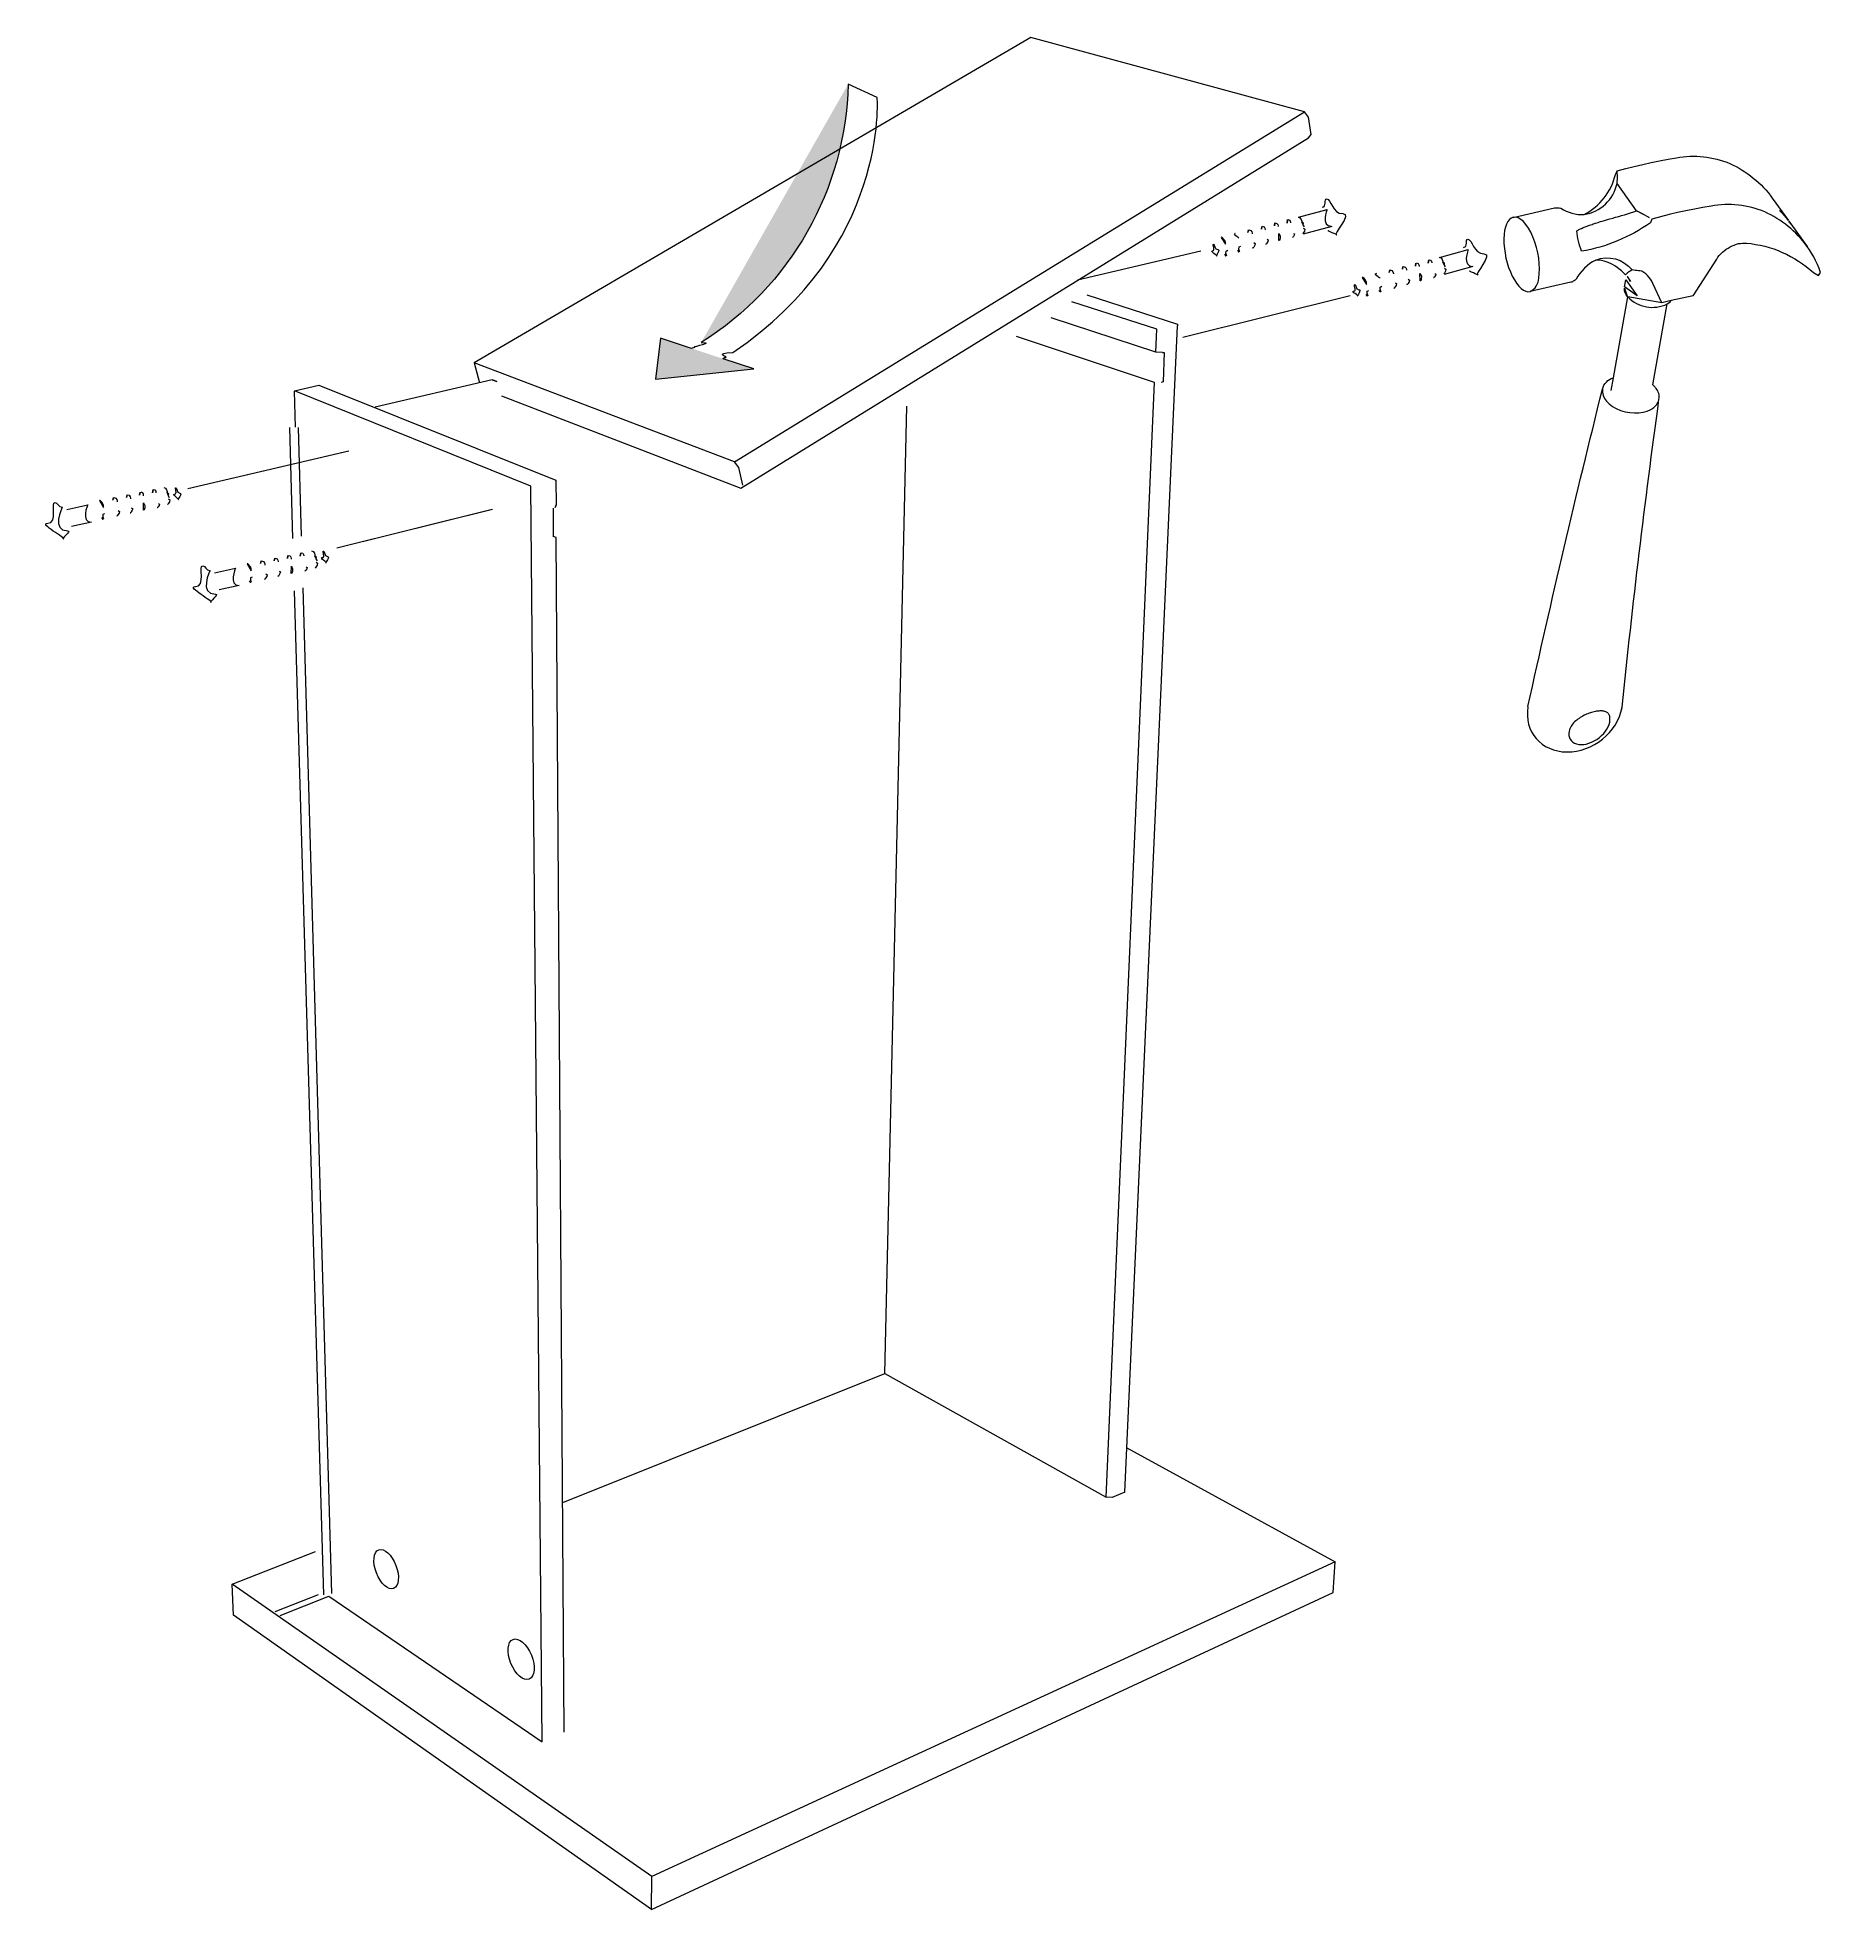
# Model space of a CAD drawing. Header units: metres. Extents: x -27.1 to 47.9, y -10.7 to 6.6.
# Drawn here: x 28.335 to 30.035, y -7.956 to -6.171 of the extents above; entities that cross this region are included whole.
import ezdxf

# ---------------------------------------------------------------- set-up
doc = ezdxf.new("R2010")
doc.units = ezdxf.units.M
doc.header["$MEASUREMENT"] = 0
doc.layers.add('PDF_Working_Num_Penna__255_Num_Penna__255_Num_Penna__255_Num_Penna__255_Num_Penna__255_Num_Penna__255', color=255, linetype='Continuous', lineweight=18)
doc.layers.add('PDF_Working_Num_Penna__7_Num_Penna__7_Num_Penna__7_Num_Penna__7_Num_Penna__7_Num_Penna__7', color=7, linetype='Continuous', lineweight=18)

msp = doc.modelspace()

# ---------------------------------------------------------------- hatches: boundary and pattern name
at = {"layer": 'PDF_Working_Num_Penna__7_Num_Penna__7_Num_Penna__7_Num_Penna__7_Num_Penna__7_Num_Penna__7', "linetype": 'Continuous', "lineweight": 18}
for points in [[(28.9678, -6.4618, 0.252245), (29.1078, -6.2156)], [(28.9678, -6.4618, 0.252245), (29.1078, -6.2156)], [(28.9289, -6.4576), (28.9241, -6.4967), (29.0178, -6.487)], [(28.9289, -6.4576), (28.9241, -6.4967), (29.0178, -6.487)]]:
    msp.add_hatch(color=7, dxfattribs=at).paths.add_polyline_path(points)

# ---------------------------------------------------------------- linework, layer by layer
at = {"layer": 'PDF_Working_Num_Penna__255_Num_Penna__255_Num_Penna__255_Num_Penna__255_Num_Penna__255_Num_Penna__255', "color": 255, "linetype": 'Continuous', "lineweight": 18, "flags": 128}
msp.add_lwpolyline([(29.1355, -6.2284), (29.1078, -6.2156, -0.252245), (28.9678, -6.4618)], format="xyb", dxfattribs=at)
for points in [[(28.9584, -6.4675), (28.9289, -6.4576), (28.9241, -6.4967), (29.0178, -6.487), (28.9886, -6.4774)], [(28.6279, -6.5662), (28.4783, -6.6013)], [(28.7671, -6.6214), (28.6206, -6.6579)]]:
    msp.add_lwpolyline(points, dxfattribs=at)
at = {"layer": 'PDF_Working_Num_Penna__255_Num_Penna__255_Num_Penna__255_Num_Penna__255_Num_Penna__255_Num_Penna__255', "color": 255, "linetype": 'Continuous', "lineweight": 18}
for points in [[(28.998, -6.4715), (29.1469, -6.3704), (29.1355, -6.2284), (29.1355, -6.2284)], [(28.998, -6.4715), (29.1469, -6.3704), (29.1355, -6.2284), (29.1355, -6.2284)], [(28.961, -6.4662), (28.9633, -6.4662), (28.9584, -6.4675), (28.9584, -6.4675)], [(28.961, -6.4662), (28.9633, -6.4662), (28.9584, -6.4675), (28.9584, -6.4675)], [(28.9678, -6.4618), (28.9824, -6.4618), (28.9591, -6.4662), (28.961, -6.4662)], [(28.9678, -6.4618), (28.9824, -6.4618), (28.9591, -6.4662), (28.961, -6.4662)], [(28.9914, -6.476), (28.9936, -6.476), (28.979, -6.4715), (28.998, -6.4715)], [(28.9914, -6.476), (28.9936, -6.476), (28.979, -6.4715), (28.998, -6.4715)], [(28.9886, -6.4774), (28.9886, -6.4774), (28.9887, -6.476), (28.9914, -6.476)], [(28.9886, -6.4774), (28.9886, -6.4774), (28.9887, -6.476), (28.9914, -6.476)]]:
    msp.add_open_spline(points, degree=3, dxfattribs=at)
at = {"layer": 'PDF_Working_Num_Penna__7_Num_Penna__7_Num_Penna__7_Num_Penna__7_Num_Penna__7_Num_Penna__7', "color": 7, "linetype": 'Continuous', "lineweight": 18, "flags": 128}
for points in [[(29.2819, -6.171), (28.7513, -6.4811), (28.7564, -6.5002)], [(28.7773, -6.5128), (29.0055, -6.6008), (29.5465, -6.2666), (29.5492, -6.2634), (29.5466, -6.247), (29.5427, -6.242), (29.2819, -6.171)], [(28.9995, -6.5756), (29.5427, -6.242)], [(29.5371, -6.3424), (29.5643, -6.3349)], [(29.5688, -6.3511), (29.5416, -6.3586)], [(30.0064, -6.3487), (30.0218, -6.3702)], [(29.444, -6.3749), (29.3266, -6.4024)], [(29.6716, -6.3807), (29.6989, -6.3732)], [(29.7034, -6.3894), (29.6761, -6.3969)], [(29.4076, -6.4715), (29.4011, -6.4711), (29.4021, -6.4491), (29.3211, -6.423)], [(29.3352, -6.4164), (29.4217, -6.4442), (29.4217, -6.446)], [(29.5864, -6.4173), (29.4268, -6.457)], [(29.8503, -6.4176), (29.8505, -6.418), (29.8508, -6.4183), (29.8371, -6.4954)], [(29.9133, -6.4172), (29.8924, -6.4219)], [(29.4011, -6.4711), (29.3013, -6.4384)], [(28.9584, -6.4675), (28.9289, -6.4576), (28.9241, -6.4967), (29.0178, -6.487), (28.9886, -6.4774)], [(29.1428, -7.4447), (29.3537, -7.5625), (29.3999, -6.4998), (29.2683, -6.456)], [(29.3715, -7.5576), (29.4217, -6.446)], [(29.4076, -6.4715), (29.4092, -6.4712), (29.408, -6.4993), (29.4063, -6.4998)], [(29.0036, -6.581), (28.9995, -6.5756), (28.7513, -6.4811)], [(28.5801, -6.5079), (28.6034, -6.5026)], [(28.613, -7.6568), (28.8161, -7.7957), (28.8054, -6.5989), (28.5801, -6.5079)], [(28.5811, -6.5426), (28.5801, -6.5081)], [(28.6034, -6.5026), (28.8292, -6.5929), (28.8294, -6.6167)], [(28.7684, -6.4974), (28.6569, -6.5236)], [(29.1469, -7.2646), (29.1638, -6.5225)], [(28.5752, -6.5427), (28.5783, -6.6485)], [(28.5869, -6.6465), (28.584, -6.5428)], [(28.6318, -6.5653), (28.4783, -6.6013)], [(29.0076, -6.5978), (29.0036, -6.581)], [(28.3632, -6.621), (28.3831, -6.6166)], [(28.8266, -6.6198), (28.8267, -6.6466)], [(28.3867, -6.633), (28.3674, -6.6373)], [(28.7687, -6.621), (28.6206, -6.6579)], [(28.8373, -7.7865), (28.8296, -6.6478), (28.8267, -6.6467)], [(28.504, -6.6813), (28.5239, -6.677)], [(28.5275, -6.6934), (28.5082, -6.6977)], [(28.5797, -6.6984), (28.6076, -7.6557)], [(28.6158, -7.6543), (28.5883, -6.6956)], [(29.8338, -6.8236), (29.8339, -6.8224), (29.834, -6.8213), (29.834, -6.8202), (29.8339, -6.8193), (29.8338, -6.8184), (29.8335, -6.8175), (29.8332, -6.8168), (29.8328, -6.816), (29.8324, -6.8155), (29.8318, -6.8149), (29.8312, -6.8145), (29.8306, -6.8141), (29.8299, -6.8138), (29.8291, -6.8135), (29.8282, -6.8133), (29.8273, -6.8131), (29.8264, -6.813), (29.8254, -6.813), (29.8244, -6.813), (29.8234, -6.8131), (29.8223, -6.8132), (29.8212, -6.8133), (29.8201, -6.8135), (29.8189, -6.8138), (29.8177, -6.8141), (29.8165, -6.8144), (29.8154, -6.8148), (29.8142, -6.8152), (29.8129, -6.8157), (29.8117, -6.8162), (29.8105, -6.8167), (29.8093, -6.8172), (29.8081, -6.8179), (29.8069, -6.8186), (29.8057, -6.8193), (29.8045, -6.8201), (29.8034, -6.8208), (29.8023, -6.8217), (29.8013, -6.8225), (29.8003, -6.8234), (29.7993, -6.8244), (29.7984, -6.8255), (29.7976, -6.8266), (29.7969, -6.8277), (29.7963, -6.8289), (29.7957, -6.83), (29.7954, -6.8312), (29.7951, -6.8324)], [(29.1428, -7.4447), (29.1469, -7.2646)], [(28.8358, -7.5676), (29.1428, -7.4447)], [(29.3734, -7.5156), (29.572, -7.6241)], [(29.3715, -7.5576), (29.3596, -7.5628), (29.3537, -7.5625)], [(28.5208, -7.6455), (28.6, -7.6144)], [(28.9205, -7.9556), (29.5701, -7.6533), (29.572, -7.6241)], [(29.572, -7.6241), (28.9206, -7.9241)], [(28.9205, -7.9556), (28.9206, -7.9241), (28.5208, -7.6455)], [(28.5219, -7.675), (28.5208, -7.6455)], [(28.6026, -7.6555), (28.5615, -7.6719)], [(28.5665, -7.6754), (28.613, -7.6568)], [(28.9205, -7.9556), (28.5219, -7.675)]]:
    msp.add_lwpolyline(points, dxfattribs=at)
for points in [[(29.1355, -6.2284), (29.1078, -6.2156, -0.252245), (28.9678, -6.4618)], [(29.9133, -6.4172), (29.9357, -6.3823), (29.9368, -6.3806), (29.9382, -6.3789), (29.9396, -6.3773), (29.9412, -6.3758), (29.9429, -6.3743), (29.9447, -6.373), (29.9466, -6.3718), (29.9485, -6.3707), (29.9505, -6.3697), (29.9525, -6.3689), (29.9545, -6.3682), (29.9565, -6.3676), (29.9584, -6.3673), (29.9603, -6.3671), (29.9622, -6.367), (29.964, -6.3671, -0.164759), (30.0279, -6.3952), (30.0328, -6.3979), (30.0347, -6.395), (30.0333, -6.3912), (30.0317, -6.3875), (30.03, -6.3838), (30.0282, -6.3803), (30.0262, -6.3768), (30.0241, -6.3735), (30.0218, -6.3702, 0.127735), (29.9815, -6.3373, 0.14589), (29.9304, -6.3318), (29.9224, -6.3332), (29.9144, -6.3346), (29.9064, -6.3363), (29.8984, -6.338), (29.8903, -6.3399), (29.8822, -6.342), (29.874, -6.3442), (29.8733, -6.3459), (29.8725, -6.3476, -0.110797), (29.807, -6.3749, -0.074103), (29.8025, -6.3553), (29.8037, -6.3546), (29.8044, -6.3542), (29.8051, -6.3539), (29.8059, -6.3535), (29.8067, -6.3531), (29.8076, -6.3527), (29.8085, -6.3523), (29.8094, -6.3519), (29.8104, -6.3516), (29.8114, -6.3512), (29.8124, -6.3508), (29.8135, -6.3504), (29.8146, -6.35), (29.8157, -6.3496), (29.8169, -6.3492), (29.818, -6.3488), (29.8191, -6.3484), (29.8203, -6.348), (29.8214, -6.3477), (29.8226, -6.3473), (29.8239, -6.3469), (29.8251, -6.3465), (29.8264, -6.3461), (29.8289, -6.3454), (29.8315, -6.3446), (29.834, -6.3439), (29.8366, -6.3432), (29.8394, -6.3424), (29.8423, -6.3416), (29.845, -6.3408), (29.8478, -6.34), (29.8508, -6.3391), (29.8537, -6.3381), (29.8566, -6.3372), (29.8594, -6.3362), (29.8408, -6.3104), (29.841, -6.3082), (29.8411, -6.3062), (29.8411, -6.3043), (29.8411, -6.3024), (29.841, -6.3004), (29.8409, -6.2982), (29.849, -6.2959), (29.8572, -6.2939), (29.8652, -6.292), (29.8733, -6.2902), (29.8813, -6.2886), (29.8893, -6.2871), (29.8973, -6.2858, -0.146523), (29.9483, -6.2912, -0.128553), (29.9887, -6.3241), (30.0041, -6.3456)], [(29.8095, -6.3399, 0.210748), (29.8393, -6.3016), (29.8401, -6.2998), (29.8409, -6.2982)], [(29.7418, -6.3425), (29.7811, -6.3336), (29.7819, -6.3334), (29.7828, -6.3334), (29.7837, -6.3334), (29.7846, -6.3334), (29.7857, -6.3336), (29.787, -6.3338, 0.155017), (29.8095, -6.3399, 0.301367), (29.8408, -6.3104)], [(29.8204, -6.3832, 0.15772), (29.8018, -6.4016), (29.8007, -6.4024), (29.7998, -6.403), (29.799, -6.4035), (29.7982, -6.4039), (29.7975, -6.4042), (29.7966, -6.4044), (29.7579, -6.4132, 0.281093), (29.7661, -6.4005)], [(29.8835, -6.4239), (29.875, -6.4056), (29.8739, -6.4035), (29.8727, -6.4016), (29.8713, -6.3998), (29.8698, -6.3981), (29.8681, -6.3965), (29.8662, -6.3951), (29.8642, -6.3938), (29.8626, -6.3936), (29.8611, -6.3934), (29.8597, -6.3933), (29.8583, -6.3931), (29.8568, -6.3929), (29.8551, -6.3926), (29.8539, -6.3934), (29.8527, -6.3941), (29.8517, -6.3948), (29.8508, -6.3955), (29.8498, -6.3963), (29.8488, -6.3974), (29.8475, -6.396), (29.8462, -6.3948), (29.845, -6.3936), (29.8438, -6.3926), (29.8424, -6.3915), (29.8409, -6.3904, 0.160808), (29.8204, -6.3832, -0.328559), (29.8551, -6.3926)], [(29.8758, -6.5237), (29.8765, -6.5231), (29.8772, -6.5225), (29.8783, -6.5213), (29.8791, -6.5201), (29.8798, -6.5188), (29.8803, -6.5174), (29.8806, -6.5167), (29.8807, -6.5159, 0.213411), (29.878, -6.5056), (29.8775, -6.5049), (29.877, -6.5043), (29.8765, -6.5038), (29.876, -6.5033), (29.8755, -6.5027), (29.8749, -6.5021), (29.8886, -6.4251)], [(29.7558, -6.8087, -0.006454), (29.8268, -6.5063, -0.260768), (29.8371, -6.4954), (29.8349, -6.5077)], [(29.845, -6.8115), (29.8451, -6.8112), (29.8452, -6.8108), (29.8453, -6.8105), (29.8454, -6.8102), (29.8455, -6.8098), (29.8455, -6.8094, -0.008201), (29.8807, -6.5159)]]:
    msp.add_lwpolyline(points, format="xyb", dxfattribs=at)
for points in [[(29.5017, -6.3537), (29.5021, -6.3511)], [(29.5141, -6.3507), (29.5144, -6.3478)], [(29.5263, -6.3479), (29.5267, -6.3447)], [(29.5403, -6.3467), (29.5414, -6.3477), (29.5412, -6.3497), (29.5425, -6.3514)], [(29.8594, -6.3362), (29.8621, -6.3376), (29.8646, -6.3389), (29.8669, -6.3401), (29.8691, -6.3413), (29.8714, -6.3427)], [(29.9957, -6.3359), (29.999, -6.3394), (30.0021, -6.3431)], [(30.0041, -6.3456), (30.0022, -6.343), (30.0002, -6.3406), (29.998, -6.3382)], [(30.0064, -6.3487), (30.0057, -6.3478), (30.0051, -6.347), (30.0046, -6.3463)], [(29.4768, -6.3578), (29.4763, -6.3579)], [(29.4889, -6.3568), (29.4894, -6.3544)], [(29.5065, -6.3679), (29.506, -6.3682)], [(29.5318, -6.3615), (29.5313, -6.3616)], [(29.4669, -6.3777), (29.4683, -6.3795)], [(29.4793, -6.3738), (29.4807, -6.3756)], [(29.4939, -6.3716), (29.4934, -6.3717)], [(29.6486, -6.389), (29.649, -6.3861)], [(29.6608, -6.3862), (29.6613, -6.383)], [(29.6748, -6.385), (29.6759, -6.386), (29.6758, -6.388), (29.677, -6.3897)], [(29.6114, -6.3961), (29.6108, -6.3962)], [(29.6234, -6.3951), (29.624, -6.3926)], [(29.6362, -6.392), (29.6367, -6.3894)], [(29.6411, -6.4062), (29.6405, -6.4065)], [(29.6664, -6.3998), (29.6659, -6.3999)], [(29.8479, -6.4086), (29.849, -6.4022), (29.8599, -6.4174)], [(29.8536, -6.4038), (29.8527, -6.402), (29.8516, -6.4003), (29.8503, -6.3988)], [(29.6015, -6.416), (29.6029, -6.4178)], [(29.6138, -6.4121), (29.6153, -6.4139)], [(29.6285, -6.4099), (29.6279, -6.41)], [(29.8503, -6.4176), (29.8494, -6.4163), (29.8488, -6.4151), (29.8483, -6.4138), (29.8479, -6.4125), (29.8477, -6.4112), (29.8477, -6.4099)], [(28.7684, -6.4974), (28.7729, -6.4991)], [(28.4448, -6.6051), (28.4454, -6.602)], [(28.407, -6.612), (28.4077, -6.6096)], [(28.4199, -6.6096), (28.4205, -6.607)], [(28.4325, -6.6073), (28.433, -6.6044)], [(28.4496, -6.619), (28.4491, -6.619)], [(28.4588, -6.6047), (28.4599, -6.6057), (28.4596, -6.6078), (28.4608, -6.6095)], [(28.8294, -6.6167), (28.8286, -6.6192)], [(28.3965, -6.6285), (28.3978, -6.6304)], [(28.4112, -6.627), (28.4107, -6.6272)], [(28.424, -6.6241), (28.4235, -6.6243)], [(28.5478, -6.6724), (28.5485, -6.67)], [(28.5607, -6.67), (28.5613, -6.6674)], [(28.5733, -6.6677), (28.5738, -6.6647)], [(28.5856, -6.6655), (28.5862, -6.6624)], [(28.5996, -6.6651), (28.6007, -6.6661), (28.6004, -6.6681), (28.6016, -6.6698)], [(28.5373, -6.6889), (28.5386, -6.6907)], [(28.552, -6.6874), (28.5515, -6.6875)], [(28.5648, -6.6845), (28.5643, -6.6846)], [(28.5904, -6.6794), (28.5899, -6.6794)]]:
    msp.add_lwpolyline(points, close=True, dxfattribs=at)
for points in [[(29.4675, -6.3681), (29.4674, -6.366, 0.126825), (29.464, -6.3615), (29.4634, -6.3616)], [(29.5183, -6.3578), (29.5197, -6.3602, -0.096015), (29.5191, -6.3646), (29.5185, -6.3647)], [(29.602, -6.4064), (29.602, -6.4043, 0.126825), (29.5985, -6.3998), (29.5979, -6.3999)], [(29.6529, -6.3961), (29.6542, -6.3985, -0.096278), (29.6537, -6.4029), (29.6531, -6.403)], [(29.8509, -6.4183, 0.323748), (29.8886, -6.4251), (29.89, -6.4241), (29.8913, -6.4231), (29.8924, -6.4219), (29.8835, -6.4239)], [(28.3981, -6.6192), (28.3981, -6.617, 0.134639), (28.3949, -6.6124), (28.3943, -6.6125)], [(28.4363, -6.6146), (28.4375, -6.6171, -0.102718), (28.4367, -6.6214), (28.4362, -6.6215)], [(28.5389, -6.6795), (28.5389, -6.6774, 0.134639), (28.5357, -6.6728), (28.5351, -6.6728)], [(28.5771, -6.675), (28.5783, -6.6775, -0.102718), (28.5775, -6.6818), (28.577, -6.6819)]]:
    msp.add_lwpolyline(points, format="xyb", close=True, dxfattribs=at)
at = {"layer": 'PDF_Working_Num_Penna__7_Num_Penna__7_Num_Penna__7_Num_Penna__7_Num_Penna__7_Num_Penna__7', "color": 7, "linetype": 'Continuous', "lineweight": 18}
for centre, major_axis, ratio, start_param, end_param in [((29.7498, -6.3779), (-0.008, 0.0354), 0.421929, 6.281892, 9.425888), ((29.7498, -6.3779), (-0.008, 0.0354), 0.422965, 3.92918, 6.282836), ((29.8538, -6.5111), (-0.0269, 0.0048), 0.639267, 6.28317, 8.917697), ((29.8007, -6.809), (0.0389, 0.028), 0.8434, 2.435773, 5.557742), ((29.8144, -6.828), (0.0178, 0.0128), 0.63958, 2.55791, 5.700232)]:
    msp.add_ellipse(centre, major_axis=major_axis, ratio=ratio, start_param=start_param, end_param=end_param, dxfattribs=at)
for centre, major_axis, ratio in [((28.6675, -7.6311), (-0.0071, 0.0184), 0.502894), ((28.7961, -7.717), (-0.0077, 0.0189), 0.516519)]:
    msp.add_ellipse(centre, major_axis=major_axis, ratio=ratio, dxfattribs=at)
for points in [[(28.998, -6.4715), (29.1469, -6.3704), (29.1355, -6.2284), (29.1355, -6.2284)], [(28.998, -6.4715), (29.1469, -6.3704), (29.1355, -6.2284), (29.1355, -6.2284)], [(29.5643, -6.3349), (29.5643, -6.3349), (29.5579, -6.3511), (29.5688, -6.3511)], [(29.5598, -6.3328), (29.5641, -6.3328), (29.5615, -6.3249), (29.5638, -6.3249)], [(29.5638, -6.3249), (29.5682, -6.3249), (29.5694, -6.339), (29.5792, -6.339)], [(29.5025, -6.351), (29.5056, -6.351), (29.5055, -6.3545), (29.5055, -6.3545)], [(29.515, -6.3477), (29.5176, -6.3477), (29.5177, -6.3511), (29.5177, -6.3511)], [(29.5271, -6.3447), (29.5294, -6.3447), (29.5295, -6.3476), (29.5295, -6.3476)], [(29.5367, -6.3422), (29.5395, -6.3422), (29.5403, -6.3467), (29.5403, -6.3467)], [(29.5419, -6.3528), (29.5452, -6.3528), (29.5411, -6.3584), (29.5411, -6.3584)], [(29.5792, -6.339), (29.5891, -6.339), (29.5691, -6.3593), (29.5733, -6.3593)], [(29.4552, -6.3745), (29.4584, -6.3745), (29.4547, -6.3682), (29.4561, -6.3682)], [(29.4561, -6.3682), (29.4575, -6.3682), (29.4569, -6.3732), (29.4601, -6.3732)], [(29.4803, -6.3622), (29.4803, -6.3622), (29.4737, -6.3578), (29.4768, -6.3578)], [(29.4813, -6.3755), (29.4813, -6.3755), (29.4786, -6.3699), (29.482, -6.3699)], [(29.4898, -6.3543), (29.4929, -6.3543), (29.493, -6.3582), (29.493, -6.3582)], [(29.4945, -6.3665), (29.4979, -6.3665), (29.4939, -6.3716), (29.4939, -6.3716)], [(29.5071, -6.3633), (29.51, -6.3633), (29.5065, -6.3679), (29.5065, -6.3679)], [(29.5324, -6.3578), (29.5351, -6.3578), (29.5318, -6.3615), (29.5318, -6.3615)], [(29.5733, -6.3593), (29.5756, -6.3593), (29.5624, -6.3551), (29.5662, -6.3551)], [(29.6944, -6.3711), (29.6986, -6.3711), (29.696, -6.3632), (29.6984, -6.3632)], [(29.6984, -6.3632), (29.7027, -6.3632), (29.7039, -6.3773), (29.7138, -6.3773)], [(29.4592, -6.3795), (29.4606, -6.3795), (29.452, -6.3745), (29.4552, -6.3745)], [(29.4601, -6.3732), (29.4633, -6.3732), (29.4578, -6.3795), (29.4592, -6.3795)], [(29.4688, -6.3794), (29.4688, -6.3794), (29.4662, -6.3738), (29.4696, -6.3738)], [(29.6495, -6.386), (29.6522, -6.386), (29.6522, -6.3894), (29.6522, -6.3894)], [(29.6616, -6.383), (29.664, -6.383), (29.6641, -6.3859), (29.6641, -6.3859)], [(29.6713, -6.3805), (29.6741, -6.3805), (29.6748, -6.385), (29.6748, -6.385)], [(29.6989, -6.3732), (29.6989, -6.3732), (29.6925, -6.3894), (29.7034, -6.3894)], [(29.7138, -6.3773), (29.7237, -6.3773), (29.7036, -6.3976), (29.7079, -6.3976)], [(29.5898, -6.4128), (29.593, -6.4128), (29.5892, -6.4065), (29.5907, -6.4065)], [(29.5907, -6.4065), (29.5921, -6.4065), (29.5914, -6.4115), (29.5946, -6.4115)], [(29.6148, -6.4005), (29.6148, -6.4005), (29.6082, -6.3961), (29.6114, -6.3961)], [(29.6243, -6.3926), (29.6275, -6.3926), (29.6276, -6.3965), (29.6276, -6.3965)], [(29.6291, -6.4048), (29.6325, -6.4048), (29.6285, -6.4099), (29.6285, -6.4099)], [(29.637, -6.3893), (29.6401, -6.3893), (29.6401, -6.3928), (29.6401, -6.3928)], [(29.6416, -6.4016), (29.6445, -6.4016), (29.6411, -6.4062), (29.6411, -6.4062)], [(29.667, -6.3961), (29.6697, -6.3961), (29.6664, -6.3998), (29.6664, -6.3998)], [(29.6764, -6.3911), (29.6797, -6.3911), (29.6757, -6.3967), (29.6757, -6.3967)], [(29.7079, -6.3976), (29.7102, -6.3976), (29.6969, -6.3934), (29.7008, -6.3934)], [(29.5937, -6.4177), (29.5951, -6.4177), (29.5866, -6.4128), (29.5898, -6.4128)], [(29.5946, -6.4115), (29.5978, -6.4115), (29.5923, -6.4177), (29.5937, -6.4177)], [(29.6034, -6.4177), (29.6034, -6.4177), (29.6008, -6.4121), (29.6041, -6.4121)], [(29.6158, -6.4138), (29.6158, -6.4138), (29.6132, -6.4082), (29.6166, -6.4082)], [(28.961, -6.4662), (28.9633, -6.4662), (28.9584, -6.4675), (28.9584, -6.4675)], [(28.961, -6.4662), (28.9633, -6.4662), (28.9584, -6.4675), (28.9584, -6.4675)], [(28.9678, -6.4618), (28.9824, -6.4618), (28.9591, -6.4662), (28.961, -6.4662)], [(28.9678, -6.4618), (28.9824, -6.4618), (28.9591, -6.4662), (28.961, -6.4662)], [(28.9914, -6.476), (28.9936, -6.476), (28.979, -6.4715), (28.998, -6.4715)], [(28.9914, -6.476), (28.9936, -6.476), (28.979, -6.4715), (28.998, -6.4715)], [(28.9886, -6.4774), (28.9886, -6.4774), (28.9887, -6.476), (28.9914, -6.476)], [(28.9886, -6.4774), (28.9886, -6.4774), (28.9887, -6.476), (28.9914, -6.476)], [(28.4458, -6.6019), (28.4481, -6.6019), (28.4481, -6.605), (28.4481, -6.605)], [(28.4555, -6.6), (28.4584, -6.6), (28.4588, -6.6047), (28.4588, -6.6047)], [(28.4658, -6.6065), (28.469, -6.6065), (28.4656, -6.6002), (28.467, -6.6002)], [(28.467, -6.6002), (28.4684, -6.6002), (28.4675, -6.6054), (28.4707, -6.6054)], [(28.345, -6.6341), (28.3548, -6.6341), (28.3477, -6.6142), (28.3519, -6.6142)], [(28.3588, -6.6188), (28.3588, -6.6188), (28.3478, -6.6415), (28.364, -6.6415)], [(28.3519, -6.6142), (28.3542, -6.6142), (28.3549, -6.6188), (28.3588, -6.6188)], [(28.3831, -6.6166), (28.3831, -6.6166), (28.3758, -6.633), (28.3867, -6.633)], [(28.408, -6.6095), (28.4112, -6.6095), (28.411, -6.6137), (28.411, -6.6137)], [(28.4209, -6.6069), (28.424, -6.6069), (28.4237, -6.6107), (28.4237, -6.6107)], [(28.4248, -6.6195), (28.4277, -6.6195), (28.424, -6.6241), (28.424, -6.6241)], [(28.4335, -6.6043), (28.4362, -6.6043), (28.436, -6.6079), (28.436, -6.6079)], [(28.4504, -6.6153), (28.4531, -6.6153), (28.4496, -6.619), (28.4496, -6.619)], [(28.4601, -6.6108), (28.4634, -6.6108), (28.4591, -6.6164), (28.4591, -6.6164)], [(28.4695, -6.6116), (28.4709, -6.6116), (28.4626, -6.6065), (28.4658, -6.6065)], [(28.4707, -6.6054), (28.4739, -6.6054), (28.4681, -6.6116), (28.4695, -6.6116)], [(28.3596, -6.6491), (28.3639, -6.6491), (28.3351, -6.6341), (28.345, -6.6341)], [(28.3983, -6.6303), (28.3983, -6.6303), (28.3961, -6.6247), (28.3994, -6.6247)], [(28.4121, -6.622), (28.4155, -6.622), (28.4112, -6.627), (28.4112, -6.627)], [(28.364, -6.6415), (28.3682, -6.6415), (28.3572, -6.6491), (28.3596, -6.6491)], [(28.5488, -6.6699), (28.552, -6.6699), (28.5518, -6.674), (28.5518, -6.674)], [(28.5617, -6.6673), (28.5648, -6.6673), (28.5645, -6.671), (28.5645, -6.671)], [(28.5743, -6.6647), (28.577, -6.6647), (28.5768, -6.6682), (28.5768, -6.6682)], [(28.5866, -6.6623), (28.5889, -6.6623), (28.5889, -6.6653), (28.5889, -6.6653)], [(28.5963, -6.6604), (28.5992, -6.6604), (28.5996, -6.6651), (28.5996, -6.6651)], [(28.6009, -6.6712), (28.6042, -6.6712), (28.5999, -6.6768), (28.5999, -6.6768)], [(28.6103, -6.672), (28.6117, -6.672), (28.6034, -6.6669), (28.6066, -6.6669)], [(28.6066, -6.6669), (28.6098, -6.6669), (28.6064, -6.6606), (28.6078, -6.6606)], [(28.6078, -6.6606), (28.6092, -6.6606), (28.6083, -6.6657), (28.6115, -6.6657)], [(28.6115, -6.6657), (28.6147, -6.6657), (28.6089, -6.672), (28.6103, -6.672)], [(28.4858, -6.6945), (28.4957, -6.6945), (28.4885, -6.6746), (28.4927, -6.6746)], [(28.4996, -6.6791), (28.4996, -6.6791), (28.4886, -6.7018), (28.5048, -6.7018)], [(28.4927, -6.6746), (28.495, -6.6746), (28.4957, -6.6791), (28.4996, -6.6791)], [(28.5239, -6.677), (28.5239, -6.677), (28.5166, -6.6934), (28.5275, -6.6934)], [(28.5391, -6.6906), (28.5391, -6.6906), (28.5369, -6.6851), (28.5402, -6.6851)], [(28.5529, -6.6824), (28.5563, -6.6824), (28.552, -6.6874), (28.552, -6.6874)], [(28.5656, -6.6798), (28.5685, -6.6798), (28.5648, -6.6845), (28.5648, -6.6845)], [(28.5912, -6.6757), (28.5939, -6.6757), (28.5904, -6.6794), (28.5904, -6.6794)], [(28.5004, -6.7095), (28.5047, -6.7095), (28.4759, -6.6945), (28.4858, -6.6945)], [(28.5048, -6.7018), (28.509, -6.7018), (28.498, -6.7095), (28.5004, -6.7095)]]:
    msp.add_open_spline(points, degree=3, dxfattribs=at)

doc.saveas('drawing.dxf')
